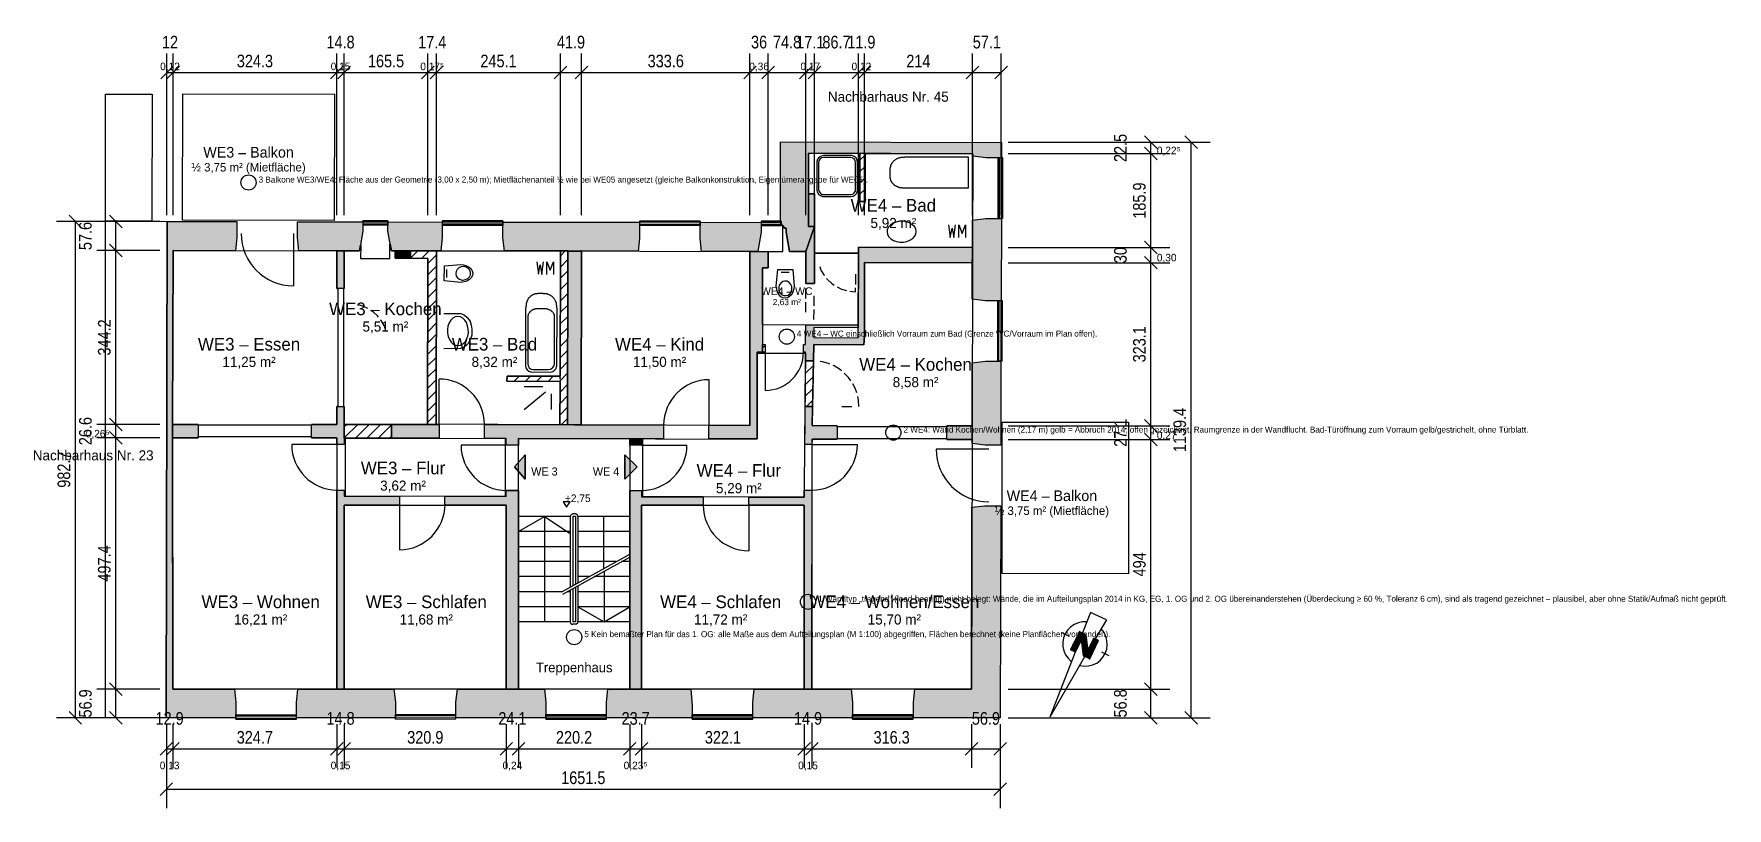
# Model space of a CAD drawing. Header units: metres. Extents: x -2.6 to 30.9, y -1.8 to 13.5.
import ezdxf
from ezdxf.enums import TextEntityAlignment as Align

# ---------------------------------------------------------------- set-up
doc = ezdxf.new("R2010")
doc.units = ezdxf.units.M
for name, color, linetype in [('A_BEMASSUNG', 5, 'Continuous'), ('A_OEFFNUNG', 1, 'Continuous'), ('A_RAUM', 3, 'Continuous'), ('A_SYMBOL', 2, 'Continuous'), ('A_TEXT', 7, 'Continuous'), ('A_TREPPE', 2, 'Continuous'), ('A_UNGEPRUEFT', 6, 'Continuous'), ('A_WAND', 8, 'Continuous'), ('A_WAND_NEU', 4, 'Continuous'), ('A_WAND_TRAGEND', 7, 'Continuous')]:
    doc.layers.add(name, color=color, linetype=linetype)
doc.styles.add('OpenSansCondensed-Light', font='OpenSansCondensed-Light.ttf')
doc.dimstyles.new('EZ_M_100_H25_CM', dxfattribs={"dimtxt": 0.25, "dimasz": 0.25, "dimexe": 0.375, "dimexo": 0.125, "dimgap": 0.1, "dimtad": 1, "dimlfac": 100, "dimzin": 12, "dimdsep": 46, "dimtxsty": 'OpenSansCondensed-Light', "dimtsz": 0.125, "dimcen": 2.5, "dimazin": 3, "dimtfac": 0.5, "dimtmove": 2, "dimatfit": 3})

msp = doc.modelspace()

# ---------------------------------------------------------------- texts
at = {"layer": 'A_TEXT'}
for s, height, p in [('0,12', 0.15, (0.075, 12.9)), ('0,15', 0.15, (3.452, 12.9)), ('0,17⁵', 0.15, (5.268, 12.9)), ('0,36', 0.15, (11.741, 12.9)), ('0,17', 0.15, (12.755, 12.9)), ('0,12', 0.15, (13.767, 12.9)), ('Nachbarhaus Nr. 45', 0.2, (14.3, 12.3)), ('WE3 – Balkon', 0.2115385, (1.63, 11.2)), ('½ 3,75 m² (Mietfläche)', 0.1692308, (1.63, 10.90385)), ('WE4 – Bad', 0.25, (14.4, 10.15)), ('5,92 m²', 0.2, (14.4, 9.8)), ('WE4 – WC', 0.153846, (12.29, 8.45)), ('WE3 – Kochen', 0.25, (4.34, 8.1)), ('2,63 m²', 0.123077, (12.29, 8.23462)), ('5,51 m²', 0.2, (4.34, 7.75)), ('WE3 – Essen', 0.25, (1.64, 7.4)), ('WE3 – Bad', 0.25, (6.5, 7.4)), ('WE4 – Kind', 0.25, (9.77, 7.4)), ('11,25 m²', 0.2, (1.64, 7.05)), ('8,32 m²', 0.2, (6.5, 7.05)), ('11,50 m²', 0.2, (9.77, 7.05)), ('WE4 – Kochen', 0.25, (14.84, 7)), ('8,58 m²', 0.2, (14.84, 6.65)), ('WE3 – Flur', 0.25, (4.69, 4.95)), ('WE4 – Flur', 0.25, (11.34, 4.9)), ('3,62 m²', 0.2, (4.69, 4.6)), ('WE 3', 0.16, (7.49, 4.88)), ('WE 4', 0.16, (8.71, 4.88)), ('+2,75', 0.15, (8.15, 4.35)), ('5,29 m²', 0.2, (11.34, 4.55)), ('WE4 – Balkon', 0.2115385, (17.54, 4.4)), ('½ 3,75 m² (Mietfläche)', 0.1692308, (17.54, 4.10385)), ('WE3 – Wohnen', 0.25, (1.87, 2.3)), ('WE3 – Schlafen', 0.25, (5.15, 2.3)), ('WE4 – Schlafen', 0.25, (10.98, 2.3)), ('WE4 – Wohnen/Essen', 0.25, (14.42, 2.3)), ('16,21 m²', 0.2, (1.87, 1.95)), ('11,68 m²', 0.2, (5.15, 1.95)), ('11,72 m²', 0.2, (10.98, 1.95)), ('15,70 m²', 0.2, (14.42, 1.95)), ('Treppenhaus', 0.1923077, (8.08, 1)), ('0,13', 0.15, (0.067, -0.94)), ('0,15', 0.15, (3.452, -0.94)), ('0,24', 0.15, (6.856, -0.94)), ('0,23⁵', 0.15, (9.296, -0.94)), ('0,15', 0.15, (12.71, -0.94))]:
    msp.add_text(s, height=height, dxfattribs=at).set_placement(p, align=Align.MIDDLE_CENTER)
for s, p in [('0,22⁵', (19.618, 11.235)), ('0,30', (19.618, 9.114)), ('0,27', (19.618, 5.598))]:
    msp.add_text(s, height=0.15, dxfattribs=at).set_placement(p, align=Align.MIDDLE_LEFT)
for s, height, p in [('0,26⁵', 0.15, (-1.12, 5.629)), ('Nachbarhaus Nr. 23', 0.2, (-0.25, 5.2))]:
    msp.add_text(s, height=height, dxfattribs=at).set_placement(p, align=Align.MIDDLE_RIGHT)
at = {"layer": 'A_UNGEPRUEFT'}
for s, p in [('3 Balkone WE3/WE4: Fläche aus der Geometrie (3,00 x 2,50 m); Mietflächenanteil ½ wie bei WE05 angesetzt (gleiche Balkonkonstruktion, Eigentümerangabe für WE05).', (1.83, 10.6)), ('4 WE4 – WC einschließlich Vorraum zum Bad (Grenze WC/Vorraum im Plan offen).', (12.49, 7.55)), ('2 WE4: Wand Kochen/Wohnen (2,17 m) gelb = Abbruch 2014; offen gezeichnet, Raumgrenze in der Wandflucht. Bad-Türöffnung zum Vorraum gelb/gestrichelt, ohne Türblatt.', (14.6, 5.65)), ('1 Wandtyp „tragend“ (load-bearing) nicht belegt: Wände, die im Aufteilungsplan 2014 in KG, EG, 1. OG und 2. OG übereinanderstehen (Überdeckung ≥ 60 %, Toleranz 6 cm), sind als tragend gezeichnet – plausibel, aber ohne Statik/Aufmaß nicht geprüft.', (12.91, 2.3)), ('5 Kein bemaßter Plan für das 1. OG: alle Maße aus dem Aufteilungsplan (M 1:100) abgegriffen, Flächen berechnet (keine Planflächen vorhanden).', (8.28, 1.6))]:
    msp.add_text(s, height=0.12, dxfattribs=at).set_placement(p)

# ---------------------------------------------------------------- dimensions: what is measured, and where the dimension line sits
at = {"layer": 'A_BEMASSUNG'}
for base, p1, p2 in [((0.015, 12.78), (0.015, 9.83), (0.135, 9.83)), ((3.378, 12.78), (3.378, 9.83), (3.526, 9.83)), ((5.181, 12.78), (5.181, 9.83), (5.355, 9.83)), ((7.806, 12.78), (7.806, 9.83), (8.225, 9.83)), ((11.561, 12.78), (11.561, 9.83), (11.921, 9.83)), ((11.921, 12.78), (11.921, 9.83), (12.669, 9.83)), ((12.669, 12.78), (12.669, 9.83), (12.84, 9.83)), ((12.84, 12.78), (12.84, 9.83), (13.707, 9.83)), ((13.707, 12.78), (13.707, 9.83), (13.826, 9.83)), ((15.966, 12.78), (15.966, 9.83), (16.537, 9.83)), ((0.135, 12.78), (0.135, 9.83), (3.378, 9.83)), ((3.526, 12.78), (3.526, 9.83), (5.181, 9.83)), ((5.355, 12.78), (5.355, 9.83), (7.806, 9.83)), ((8.225, 12.78), (8.225, 9.83), (11.561, 9.83)), ((13.826, 12.78), (13.826, 9.83), (15.966, 9.83)), ((0.002, -0.61), (0.002, 0), (0.131, 0)), ((0.002, -1.41), (0.002, 0), (16.517, 0)), ((0.131, -0.61), (0.131, 0), (3.378, 0)), ((3.378, -0.61), (3.378, 0), (3.526, 0)), ((3.526, -0.61), (3.526, 0), (6.735, 0)), ((6.735, -0.61), (6.735, 0), (6.976, 0)), ((6.976, -0.61), (6.976, 0), (9.178, 0)), ((9.178, -0.61), (9.178, 0), (9.415, 0)), ((9.415, -0.61), (9.415, 0), (12.636, 0)), ((12.636, -0.61), (12.636, 0), (12.785, 0)), ((12.785, -0.61), (12.785, 0), (15.948, 0)), ((15.948, -0.61), (15.948, 0), (16.517, 0))]:
    msp.add_linear_dim(base=base, p1=p1, p2=p2, dimstyle='EZ_M_100_H25_CM', dxfattribs=at).render()
for base, p1, p2 in [((19.498, 11.173), (16.548, 11.173), (16.548, 11.398)), ((20.298, 0.004), (16.548, 0.004), (16.548, 11.398)), ((19.498, 9.314), (16.548, 9.314), (16.548, 11.173)), ((-1.8, 0.003), (0, 0.003), (0, 9.83)), ((-1, 9.254), (0, 9.254), (0, 9.83)), ((19.498, 9.014), (16.548, 9.014), (16.548, 9.314)), ((-1, 5.812), (0, 5.812), (0, 9.254)), ((19.498, 5.783), (16.548, 5.783), (16.548, 9.014)), ((-1, 5.546), (0, 5.546), (0, 5.812)), ((19.498, 5.512), (16.548, 5.512), (16.548, 5.783)), ((-1, 0.572), (0, 0.572), (0, 5.546)), ((19.498, 0.572), (16.548, 0.572), (16.548, 5.512)), ((-1, 0.003), (0, 0.003), (0, 0.572)), ((19.498, 0.004), (16.548, 0.004), (16.548, 0.572))]:
    msp.add_linear_dim(base=base, p1=p1, p2=p2, angle=90, dimstyle='EZ_M_100_H25_CM', dxfattribs=at).render()

# ---------------------------------------------------------------- hatches: boundary and pattern name
at = {"layer": 'A_TREPPE'}
for points in [[(7.108, 4.729), (7.108, 5.207), (6.896, 4.97)], [(9.085, 4.729), (9.085, 5.207), (9.326, 4.97)]]:
    msp.add_hatch(color=7, dxfattribs=at).paths.add_polyline_path(points)
at = {"layer": 'A_WAND'}
for points in [[(12.717, 9.728), (12.717, 10.38), (12.84, 10.38), (12.84, 9.728)], [(12.84, 9.728), (12.84, 8.602), (12.666, 8.602), (12.67, 9.237)], [(3.526, 8.501), (3.378, 8.501), (3.378, 9.25), (3.526, 9.25)], [(8.217, 5.801), (7.946, 5.804), (7.954, 9.246), (7.954, 9.241), (8.225, 9.241)], [(11.705, 5.524), (10.748, 5.524), (10.748, 5.795), (11.557, 5.791), (11.561, 9.237), (11.921, 9.237), (11.921, 8.911), (11.811, 8.911), (11.811, 7.243), (11.701, 7.243)], [(12.827, 7.531), (13.703, 7.527), (13.707, 9.318), (13.83, 9.318), (15.967, 9.313), (15.966, 9.013), (13.826, 9.017), (13.826, 7.565), (13.818, 7.387), (12.827, 7.391), (12.819, 7.07), (12.658, 7.07), (12.662, 7.243), (12.62, 7.243), (12.62, 7.391), (12.662, 7.391), (12.666, 7.781), (13.703, 7.777), (13.703, 7.726), (12.827, 7.73)]]:
    msp.add_hatch(color=8, dxfattribs=at).paths.add_polyline_path(points)
at = {"layer": 'A_WAND_NEU'}
h = msp.add_hatch(dxfattribs=at)
h.set_pattern_fill('ANSI31', scale=0.05)
h.paths.add_polyline_path([(13.839, 11.18), (13.839, 10.228), (13.737, 10.228), (13.737, 11.18)])
h = msp.add_hatch(dxfattribs=at)
h.set_pattern_fill('ANSI31', scale=0.05)
h.paths.add_polyline_path([(4.835, 9.102), (4.835, 9.25), (5.355, 9.25), (5.347, 5.808), (5.173, 5.808), (5.182, 9.097)])
h = msp.add_hatch(dxfattribs=at)
h.set_pattern_fill('ANSI31', scale=0.05)
h.paths.add_polyline_path([(7.798, 6.765), (7.8, 6.711), (7.806, 9.246), (7.954, 9.246), (7.946, 5.804), (7.798, 5.804), (7.8, 6.663), (6.748, 6.668), (6.752, 6.769)])
h = msp.add_hatch(dxfattribs=at)
h.set_pattern_fill('ANSI31', scale=0.05)
h.paths.add_polyline_path([(11.862, 7.391), (11.862, 7.243), (11.811, 7.243), (11.811, 7.391)])
h = msp.add_hatch(dxfattribs=at)
h.set_pattern_fill('ANSI31', scale=0.05)
h.paths.add_polyline_path([(12.819, 7.07), (12.802, 6.168), (12.653, 6.168), (12.658, 7.07)])
h = msp.add_hatch(dxfattribs=at)
h.set_pattern_fill('ANSI31', scale=0.05)
h.paths.add_polyline_path([(4.458, 5.812), (4.458, 5.541), (3.526, 5.541), (3.526, 5.812)])
at = {"layer": 'A_WAND_TRAGEND'}
for points in [[(12.344, 9.237), (12.277, 9.618), (12.277, 9.699), (12.247, 9.699), (12.167, 9.809), (12.167, 11.405), (16.544, 11.396), (16.544, 11.091), (16.235, 11.091), (15.972, 11.121), (15.972, 11.172), (12.717, 11.18), (12.717, 9.728), (12.84, 9.728), (12.67, 9.237)], [(0.127, 5.812), (0.131, 0.572), (1.35, 0.572), (1.38, 0.309), (1.38, 0), (0, 0.004), (0.017, 9.83), (1.401, 9.83), (1.401, 9.512), (1.372, 9.25), (0.136, 9.254)], [(2.599, 9.826), (3.895, 9.826), (3.895, 9.635), (3.827, 9.25), (2.629, 9.25), (2.599, 9.512)], [(4.39, 9.821), (5.465, 9.817), (5.465, 9.508), (5.436, 9.25), (4.458, 9.25), (4.39, 9.635)], [(6.668, 9.508), (6.668, 9.817), (9.373, 9.813), (9.373, 9.495), (9.343, 9.241), (8.225, 9.246), (8.225, 9.241), (7.954, 9.241), (7.954, 9.246), (6.697, 9.25)], [(10.571, 9.813), (11.781, 9.809), (11.781, 9.618), (11.714, 9.241), (10.6, 9.237), (10.571, 9.495)], [(15.968, 9.859), (16.231, 9.889), (16.54, 9.889), (16.535, 8.259), (16.226, 8.259), (15.964, 8.293)], [(4.835, 9.102), (4.534, 9.102), (4.534, 9.25), (4.835, 9.25)], [(15.964, 7.032), (16.222, 7.061), (16.531, 7.061), (16.527, 5.402), (16.218, 5.402), (15.96, 5.431)], [(3.526, 6.168), (3.526, 5.414), (3.378, 5.414), (3.378, 5.546), (2.879, 5.546), (2.879, 5.812), (3.378, 5.812), (3.378, 6.168)], [(12.645, 5.414), (12.653, 6.168), (12.802, 6.168), (12.793, 5.791), (13.288, 5.787), (13.288, 5.52), (12.789, 5.52), (12.785, 5.414)], [(0.631, 5.546), (0.127, 5.546), (0.127, 5.812), (0.631, 5.812)], [(5.406, 5.537), (4.458, 5.541), (4.458, 5.812), (5.406, 5.808)], [(6.735, 5.402), (6.735, 5.536), (6.303, 5.537), (6.303, 5.808), (9.851, 5.795), (9.851, 5.529), (6.976, 5.536), (6.976, 5.402)], [(15.456, 5.512), (15.456, 5.783), (15.96, 5.783), (15.96, 5.512)], [(9.415, 5.402), (9.178, 5.402), (9.178, 5.529), (9.415, 5.529)], [(3.526, 4.394), (4.619, 4.39), (4.619, 4.212), (3.526, 4.212), (3.526, 0.572), (3.378, 0.572), (3.378, 4.513), (3.526, 4.513)], [(6.735, 4.504), (6.976, 4.504), (6.976, 0.572), (6.735, 0.572), (6.735, 4.212), (5.52, 4.212), (5.52, 4.39), (6.735, 4.386)], [(9.415, 4.377), (10.634, 4.377), (10.634, 4.212), (9.415, 4.212), (9.415, 0.572), (9.178, 0.572), (9.178, 4.504), (9.415, 4.504)], [(12.636, 4.369), (12.636, 4.513), (12.785, 4.513), (12.785, 0.572), (12.636, 0.572), (12.636, 4.212), (11.536, 4.212), (11.536, 4.373)], [(14.825, 0.572), (15.947, 0.572), (15.955, 4.174), (16.214, 4.199), (16.527, 4.199), (16.514, 0.004), (14.796, 0.004), (14.796, 0.313)], [(2.578, 0.309), (2.608, 0.572), (4.508, 0.572), (4.538, 0.313), (4.538, 0.004), (2.578, 0)], [(5.766, 0.572), (7.489, 0.572), (7.518, 0.313), (7.518, 0.004), (5.736, 0.004), (5.736, 0.313)], [(8.746, 0.572), (10.389, 0.572), (10.418, 0.241), (10.418, 0.004), (8.716, 0.004), (8.716, 0.313)], [(11.646, 0.572), (13.564, 0.572), (13.593, 0.313), (13.593, 0.004), (11.616, 0.004), (11.616, 0.313)]]:
    msp.add_hatch(color=7, dxfattribs=at).paths.add_polyline_path(points)

# ---------------------------------------------------------------- linework, layer by layer
at = {"layer": 'A_OEFFNUNG'}
for p, q in [((16.476, 9.88911), (16.479, 11.09111)), ((16.569, 11.09088), (16.479, 11.09111)), ((16.501, 9.88905), (16.504, 11.09105)), ((16.541, 9.88895), (16.544, 11.09095)), ((16.566, 9.88889), (16.569, 11.09088)), ((3.89519, 9.844), (3.89482, 9.754)), ((4.38982, 9.752), (3.89482, 9.754)), ((4.38992, 9.777), (3.89492, 9.779)), ((4.39008, 9.817), (3.89508, 9.819)), ((4.39018, 9.842), (3.89519, 9.844)), ((4.39018, 9.842), (4.38982, 9.752)), ((5.46608, 9.843), (5.46593, 9.753)), ((6.66793, 9.751), (5.46593, 9.753)), ((6.66797, 9.776), (5.46597, 9.778)), ((6.66803, 9.816), (5.46603, 9.818)), ((6.66807, 9.841), (5.46608, 9.843)), ((6.66807, 9.841), (6.66793, 9.751)), ((9.37304, 9.838), (9.37296, 9.748)), ((10.57096, 9.747), (9.37296, 9.748)), ((10.57098, 9.772), (9.37298, 9.773)), ((10.57102, 9.812), (9.37302, 9.813)), ((10.57104, 9.837), (9.37304, 9.838)), ((10.57104, 9.837), (10.57096, 9.747)), ((12.181, 9.835), (11.782, 9.835)), ((11.782, 9.835), (11.782, 9.745)), ((12.181, 9.81), (11.782, 9.81)), ((12.181, 9.77), (11.782, 9.77)), ((12.181, 9.745), (11.782, 9.745)), ((12.181, 9.835), (12.181, 9.745)), ((16.566, 9.88889), (16.476, 9.88911)), ((2.519, 9.593), (2.519, 8.556)), ((16.467, 7.06111), (16.47, 8.25911)), ((16.56, 8.25888), (16.47, 8.25911)), ((16.492, 7.06105), (16.495, 8.25905)), ((16.532, 7.06095), (16.535, 8.25895)), ((16.557, 7.06089), (16.56, 8.25888)), ((11.862, 7.243), (11.862, 6.485)), ((16.557, 7.06089), (16.467, 7.06111)), ((5.402, 5.808), (5.402, 6.71)), ((10.753, 5.795), (10.753, 6.697)), ((3.387, 5.414), (2.485, 5.414)), ((6.735, 5.402), (5.838, 5.402)), ((9.415, 5.402), (10.312, 5.402)), ((12.785, 5.414), (13.687, 5.414)), ((16.294, 5.325), (15.248, 5.325)), ((4.619, 4.233), (4.619, 3.331)), ((11.536, 4.212), (11.536, 3.31)), ((1.38, 0.064), (2.578, 0.064)), ((1.38, -0.026), (1.38, 0.064)), ((1.38, 0.039), (2.578, 0.039)), ((2.578, -0.026), (2.578, 0.064)), ((4.53789, 0.068), (5.73588, 0.071)), ((4.53811, -0.022), (4.53789, 0.068)), ((4.53795, 0.043), (5.73595, 0.046)), ((4.53805, 0.003), (5.73605, 0.006)), ((5.73611, -0.019), (5.73588, 0.071)), ((7.518, 0.068), (8.716, 0.068)), ((7.518, -0.022), (7.518, 0.068)), ((7.518, 0.043), (8.716, 0.043)), ((7.518, 0.003), (8.716, 0.003)), ((8.716, -0.022), (8.716, 0.068)), ((10.418, 0.068), (11.616, 0.068)), ((10.418, -0.022), (10.418, 0.068)), ((10.418, 0.043), (11.616, 0.043)), ((10.418, 0.003), (11.616, 0.003)), ((11.616, -0.022), (11.616, 0.068)), ((13.593, 0.068), (14.795, 0.068)), ((13.593, -0.022), (13.593, 0.068)), ((13.593, 0.043), (14.795, 0.043)), ((13.593, 0.003), (14.795, 0.003)), ((14.795, -0.022), (14.795, 0.068)), ((1.38, -0.001), (2.578, -0.001)), ((1.38, -0.026), (2.578, -0.026)), ((4.53811, -0.022), (5.73611, -0.019)), ((7.518, -0.022), (8.716, -0.022)), ((10.418, -0.022), (11.616, -0.022)), ((13.593, -0.022), (14.795, -0.022))]:
    msp.add_line(p, q, dxfattribs=at)
for centre, radius, start, end in [((2.519, 9.593), 1.037, 180, -90), ((11.862, 7.243), 0.758, -90, 0), ((5.402, 5.808), 0.902, 0, 90), ((10.753, 5.795), 0.902, 90, 180), ((3.387, 5.414), 0.902, 180, -90), ((6.735, 5.402), 0.897, 180, -90), ((9.415, 5.402), 0.897, -90, 0), ((12.785, 5.414), 0.902, -90, 0), ((16.294, 5.325), 1.046, 180, -90), ((4.619, 4.233), 0.902, -90, 0), ((11.536, 4.212), 0.902, 180, -90)]:
    msp.add_arc(centre, radius, start, end, dxfattribs=at)
at = {"layer": 'A_RAUM'}
for points in [[(0.329, 12.357), (3.332, 12.349), (3.325, 9.851), (0.322, 9.859)], [(12.84, 10.38), (12.717, 10.38), (12.717, 11.18), (13.737, 11.178), (13.737, 10.228), (13.839, 10.228), (13.839, 11.177), (15.972, 11.172), (15.967, 9.313), (13.707, 9.318), (13.707, 9.2), (12.84, 9.2)], [(13.704, 7.777), (11.811, 7.786), (11.811, 8.911), (11.921, 8.911), (11.921, 9.235), (12.208, 9.235), (12.209, 9.751), (12.247, 9.699), (12.277, 9.699), (12.277, 9.618), (12.344, 9.237), (12.67, 9.237), (12.666, 8.602), (12.84, 8.602), (12.84, 9.2), (13.707, 9.2)], [(0.136, 9.254), (3.378, 9.25), (3.378, 8.501), (3.4, 8.501), (3.4, 6.168), (3.378, 6.168), (3.378, 5.812), (2.879, 5.812), (2.879, 5.8), (0.631, 5.8), (0.631, 5.812), (0.127, 5.812)], [(3.85, 9.1), (4.429, 9.1), (4.43, 9.38), (4.435, 9.381), (4.458, 9.25), (4.534, 9.25), (4.534, 9.102), (5.182, 9.097), (5.173, 5.809), (3.526, 5.812), (3.526, 6.168), (3.52, 6.168), (3.52, 8.501), (3.526, 8.501), (3.526, 9.25), (3.827, 9.25), (3.846, 9.36), (3.851, 9.36)], [(5.347, 5.814), (5.355, 9.25), (7.806, 9.246), (7.8, 6.765), (6.752, 6.769), (6.748, 6.668), (7.8, 6.663), (7.798, 5.803)], [(8.217, 5.801), (8.225, 9.246), (10.545, 9.235), (11.561, 9.241), (11.557, 5.791)], [(13.818, 7.387), (13.826, 7.565), (13.826, 9.017), (15.966, 9.013), (15.961, 5.783), (15.456, 5.783), (15.456, 5.765), (13.288, 5.765), (13.288, 5.787), (12.793, 5.791), (12.827, 7.391)], [(10.632, 4.378), (9.437, 4.377), (9.437, 5.53), (9.699, 5.529), (9.699, 5.522), (11.705, 5.524), (11.701, 7.243), (11.71, 7.243), (11.71, 7.221), (12.661, 7.221), (12.634, 4.652), (12.636, 4.369)], [(16.557, 5.859), (19.059, 5.855), (19.054, 2.853), (16.552, 2.858)], [(3.378, 0.572), (0.131, 0.572), (0.127, 5.546), (0.631, 5.546), (0.631, 5.57), (2.879, 5.57), (2.879, 5.546), (3.376, 5.546)], [(3.553, 4.394), (3.553, 5.541), (6.455, 5.531), (6.455, 5.537), (6.713, 5.536), (6.713, 4.386)], [(6.976, 0.572), (6.976, 5.536), (9.178, 5.527), (9.178, 0.572)], [(12.785, 0.572), (12.789, 5.52), (13.288, 5.52), (13.288, 5.535), (15.456, 5.535), (15.456, 5.512), (15.96, 5.512), (15.947, 0.572)], [(3.526, 0.572), (3.526, 4.212), (6.735, 4.212), (6.735, 0.572)], [(9.415, 4.212), (12.636, 4.212), (12.636, 0.572), (9.415, 0.572)]]:
    msp.add_lwpolyline(points, close=True, dxfattribs=at)
at = {"layer": 'A_SYMBOL'}
for p, q in [((-1.2, 9.835), (-1.2, 12.349)), ((-1.2, 12.349), (-0.279, 12.349)), ((-0.279, 12.349), (-0.284, 9.834)), ((12.929, 11.104), (12.899, 11.066)), ((12.971, 11.125), (12.929, 11.104)), ((12.979, 11.087), (12.945, 11.062)), ((13.018, 11.134), (12.971, 11.125)), ((13.018, 11.096), (12.979, 11.087)), ((13.559, 11.134), (13.018, 11.134)), ((13.559, 11.096), (13.018, 11.096)), ((13.576, 11.134), (13.559, 11.134)), ((13.585, 11.091), (13.559, 11.096)), ((13.623, 11.117), (13.576, 11.134)), ((13.623, 11.07), (13.585, 11.091)), ((13.661, 11.087), (13.623, 11.117)), ((13.644, 11.04), (13.623, 11.07)), ((13.682, 11.045), (13.661, 11.087)), ((14.453, 11.066), (14.465, 11.07)), ((14.465, 11.07), (14.474, 11.074)), ((14.474, 11.074), (14.482, 11.079)), ((14.482, 11.079), (14.491, 11.083)), ((14.491, 11.083), (14.499, 11.087)), ((14.499, 11.087), (14.508, 11.087)), ((14.508, 11.087), (14.516, 11.091)), ((14.516, 11.091), (14.525, 11.091)), ((14.525, 11.091), (14.533, 11.096)), ((14.533, 11.096), (14.541, 11.096)), ((14.541, 11.096), (14.55, 11.1)), ((14.55, 11.1), (14.563, 11.1)), ((14.563, 11.1), (14.58, 11.1)), ((14.58, 11.1), (14.592, 11.104)), ((14.592, 11.104), (14.605, 11.104)), ((14.605, 11.104), (14.622, 11.104)), ((14.622, 11.104), (14.635, 11.108)), ((14.635, 11.108), (15.883, 11.108)), ((15.883, 11.108), (15.883, 10.486)), ((12.886, 11.019), (12.882, 10.998)), ((12.882, 10.998), (12.882, 10.461)), ((12.899, 11.066), (12.886, 11.019)), ((12.924, 11.028), (12.92, 10.998)), ((12.92, 10.998), (12.92, 10.461)), ((12.945, 11.062), (12.924, 11.028)), ((13.652, 10.998), (13.644, 11.04)), ((13.652, 10.461), (13.652, 10.998)), ((13.691, 10.998), (13.682, 11.045)), ((13.691, 10.461), (13.691, 10.998)), ((14.334, 10.85), (14.338, 10.858)), ((14.334, 10.842), (14.334, 10.85)), ((14.334, 10.829), (14.334, 10.842)), ((14.334, 10.82), (14.334, 10.829)), ((14.334, 10.77), (14.334, 10.82)), ((14.334, 10.761), (14.334, 10.77)), ((14.334, 10.753), (14.334, 10.761)), ((14.334, 10.74), (14.334, 10.753)), ((14.334, 10.732), (14.334, 10.74)), ((14.334, 10.719), (14.334, 10.732)), ((14.338, 10.892), (14.342, 10.901)), ((14.338, 10.888), (14.338, 10.892)), ((14.338, 10.88), (14.338, 10.888)), ((14.338, 10.867), (14.338, 10.88)), ((14.338, 10.858), (14.338, 10.867)), ((14.342, 10.909), (14.347, 10.918)), ((14.342, 10.901), (14.342, 10.909)), ((14.347, 10.926), (14.351, 10.935)), ((14.347, 10.918), (14.347, 10.926)), ((14.351, 10.943), (14.355, 10.952)), ((14.351, 10.935), (14.351, 10.943)), ((14.355, 10.952), (14.36, 10.964)), ((14.36, 10.964), (14.368, 10.973)), ((14.368, 10.973), (14.372, 10.981)), ((14.372, 10.981), (14.376, 10.99)), ((14.376, 10.99), (14.385, 10.998)), ((14.385, 10.998), (14.389, 11.007)), ((14.389, 11.007), (14.398, 11.015)), ((14.398, 11.015), (14.406, 11.024)), ((14.406, 11.024), (14.41, 11.032)), ((14.41, 11.032), (14.419, 11.04)), ((14.419, 11.04), (14.427, 11.045)), ((14.427, 11.045), (14.436, 11.053)), ((14.436, 11.053), (14.444, 11.057)), ((14.444, 11.057), (14.453, 11.066)), ((12.882, 10.461), (12.89, 10.414)), ((12.89, 10.414), (12.916, 10.372)), ((12.92, 10.461), (12.929, 10.422)), ((12.929, 10.422), (12.954, 10.389)), ((13.598, 10.372), (13.627, 10.397)), ((13.627, 10.397), (13.648, 10.431)), ((13.648, 10.431), (13.652, 10.461)), ((13.674, 10.393), (13.691, 10.439)), ((13.691, 10.439), (13.691, 10.461)), ((14.338, 10.71), (14.334, 10.719)), ((14.338, 10.702), (14.338, 10.71)), ((14.338, 10.693), (14.338, 10.702)), ((14.338, 10.685), (14.338, 10.693)), ((14.342, 10.681), (14.338, 10.685)), ((14.342, 10.672), (14.342, 10.681)), ((14.342, 10.664), (14.342, 10.672)), ((14.347, 10.655), (14.342, 10.664)), ((14.351, 10.651), (14.347, 10.655)), ((14.351, 10.643), (14.351, 10.651)), ((14.355, 10.63), (14.351, 10.643)), ((14.36, 10.621), (14.355, 10.63)), ((14.368, 10.613), (14.36, 10.621)), ((14.372, 10.604), (14.368, 10.613)), ((14.376, 10.596), (14.372, 10.604)), ((14.385, 10.588), (14.376, 10.596)), ((14.389, 10.579), (14.385, 10.588)), ((14.398, 10.571), (14.389, 10.579)), ((14.406, 10.566), (14.398, 10.571)), ((14.415, 10.558), (14.406, 10.566)), ((14.419, 10.55), (14.415, 10.558)), ((14.427, 10.545), (14.419, 10.55)), ((14.436, 10.537), (14.427, 10.545)), ((14.444, 10.533), (14.436, 10.537)), ((14.453, 10.528), (14.444, 10.533)), ((14.465, 10.524), (14.453, 10.528)), ((14.474, 10.52), (14.465, 10.524)), ((14.482, 10.516), (14.474, 10.52)), ((14.491, 10.511), (14.482, 10.516)), ((14.499, 10.507), (14.491, 10.511)), ((14.508, 10.507), (14.499, 10.507)), ((14.516, 10.503), (14.508, 10.507)), ((14.525, 10.499), (14.516, 10.503)), ((14.533, 10.499), (14.525, 10.499)), ((14.541, 10.499), (14.533, 10.499)), ((14.55, 10.494), (14.541, 10.499)), ((14.567, 10.494), (14.55, 10.494)), ((14.58, 10.49), (14.567, 10.494)), ((14.592, 10.49), (14.58, 10.49)), ((14.605, 10.49), (14.592, 10.49)), ((14.622, 10.486), (14.605, 10.49)), ((14.635, 10.486), (14.622, 10.486)), ((15.883, 10.486), (14.635, 10.486)), ((12.916, 10.372), (12.954, 10.342)), ((12.954, 10.389), (12.988, 10.367)), ((12.954, 10.342), (12.996, 10.325)), ((12.988, 10.367), (13.018, 10.363)), ((12.996, 10.325), (13.018, 10.325)), ((13.018, 10.363), (13.559, 10.363)), ((13.018, 10.325), (13.559, 10.325)), ((13.559, 10.363), (13.598, 10.372)), ((13.559, 10.325), (13.606, 10.334)), ((13.606, 10.334), (13.644, 10.359)), ((13.644, 10.359), (13.674, 10.393)), ((-0.284, 9.834), (-1.2, 9.835)), ((-1.2, 0.003), (-1.2, 9.833)), ((-1.2, 9.833), (0.017, 9.83)), ((0.017, 9.83), (0, 0.004)), ((14.342, 9.758), (14.304, 9.716)), ((14.393, 9.796), (14.342, 9.758)), ((14.453, 9.817), (14.393, 9.796)), ((14.52, 9.834), (14.453, 9.817)), ((14.592, 9.834), (14.52, 9.834)), ((14.66, 9.821), (14.592, 9.834)), ((14.723, 9.8), (14.66, 9.821)), ((14.774, 9.766), (14.723, 9.8)), ((14.817, 9.728), (14.774, 9.766)), ((14.842, 9.682), (14.817, 9.728)), ((15.494, 9.762), (15.528, 9.512)), ((15.596, 9.512), (15.63, 9.762)), ((15.697, 9.512), (15.697, 9.762)), ((15.697, 9.762), (15.761, 9.593)), ((15.761, 9.593), (15.828, 9.762)), ((15.828, 9.762), (15.828, 9.512)), ((14.279, 9.669), (14.275, 9.622)), ((14.275, 9.622), (14.283, 9.572)), ((14.304, 9.716), (14.279, 9.669)), ((14.283, 9.572), (14.309, 9.525)), ((14.309, 9.525), (14.347, 9.487)), ((14.347, 9.487), (14.402, 9.453)), ((14.402, 9.453), (14.461, 9.432)), ((14.461, 9.432), (14.529, 9.419)), ((14.529, 9.419), (14.601, 9.419)), ((14.601, 9.419), (14.668, 9.432)), ((14.668, 9.432), (14.728, 9.457)), ((14.728, 9.457), (14.783, 9.491)), ((14.783, 9.491), (14.821, 9.534)), ((14.821, 9.534), (14.842, 9.58)), ((14.851, 9.631), (14.842, 9.682)), ((14.842, 9.58), (14.851, 9.631)), ((15.528, 9.512), (15.562, 9.699)), ((15.562, 9.699), (15.596, 9.512)), ((5.503, 8.653), (5.508, 8.954)), ((5.508, 8.954), (5.833, 8.975)), ((5.554, 8.801), (5.554, 8.877)), ((5.554, 8.721), (5.554, 8.801)), ((5.74, 8.839), (5.732, 8.797)), ((5.732, 8.797), (5.745, 8.75)), ((5.762, 8.882), (5.74, 8.839)), ((5.745, 8.75), (5.77, 8.712)), ((5.795, 8.911), (5.762, 8.882)), ((5.842, 8.932), (5.795, 8.911)), ((5.833, 8.975), (5.884, 8.97)), ((5.893, 8.937), (5.842, 8.932)), ((5.884, 8.97), (5.944, 8.954)), ((5.939, 8.924), (5.893, 8.937)), ((5.982, 8.899), (5.939, 8.924)), ((5.944, 8.954), (5.999, 8.928)), ((5.973, 8.7), (6.003, 8.733)), ((6.011, 8.865), (5.982, 8.899)), ((5.999, 8.928), (6.037, 8.894)), ((6.003, 8.733), (6.024, 8.776)), ((6.024, 8.818), (6.011, 8.865)), ((6.024, 8.776), (6.024, 8.818)), ((6.037, 8.894), (6.062, 8.852)), ((6.066, 8.759), (6.041, 8.716)), ((6.062, 8.852), (6.075, 8.805)), ((6.075, 8.805), (6.066, 8.759)), ((7.341, 9.034), (7.37, 8.784)), ((7.37, 8.784), (7.404, 8.97)), ((7.404, 8.97), (7.438, 8.78)), ((7.438, 8.78), (7.472, 9.034)), ((7.54, 8.78), (7.54, 9.03)), ((7.54, 9.03), (7.603, 8.865)), ((7.603, 8.865), (7.671, 9.03)), ((7.671, 9.03), (7.671, 8.78)), ((12.082, 8.551), (12.112, 8.877)), ((12.112, 8.877), (12.408, 8.877)), ((12.179, 8.826), (12.26, 8.826)), ((12.26, 8.826), (12.336, 8.826)), ((12.408, 8.877), (12.433, 8.551)), ((12.941, 8.937), (12.967, 8.869)), ((12.967, 8.869), (13.022, 8.771)), ((13.022, 8.771), (13.034, 8.759)), ((13.652, 8.784), (13.652, 8.585)), ((5.833, 8.623), (5.503, 8.653)), ((5.77, 8.712), (5.808, 8.687)), ((5.808, 8.687), (5.859, 8.67)), ((5.897, 8.632), (5.833, 8.623)), ((5.859, 8.67), (5.88, 8.67)), ((5.88, 8.67), (5.927, 8.678)), ((5.956, 8.649), (5.897, 8.632)), ((5.927, 8.678), (5.973, 8.7)), ((6.003, 8.678), (5.956, 8.649)), ((6.041, 8.716), (6.003, 8.678)), ((7.273, 8.386), (7.264, 8.382)), ((7.281, 8.386), (7.273, 8.386)), ((7.29, 8.39), (7.281, 8.386)), ((7.298, 8.39), (7.29, 8.39)), ((7.303, 8.395), (7.298, 8.39)), ((7.311, 8.395), (7.303, 8.395)), ((7.319, 8.399), (7.311, 8.395)), ((7.328, 8.399), (7.319, 8.399)), ((7.336, 8.399), (7.328, 8.399)), ((7.341, 8.399), (7.336, 8.399)), ((7.353, 8.399), (7.341, 8.399)), ((7.362, 8.403), (7.353, 8.399)), ((7.375, 8.403), (7.362, 8.403)), ((7.383, 8.403), (7.375, 8.403)), ((7.396, 8.403), (7.383, 8.403)), ((7.404, 8.403), (7.396, 8.403)), ((7.455, 8.403), (7.404, 8.403)), ((7.463, 8.403), (7.455, 8.403)), ((7.472, 8.399), (7.463, 8.403)), ((7.484, 8.399), (7.472, 8.399)), ((7.493, 8.399), (7.484, 8.399)), ((7.502, 8.399), (7.493, 8.399)), ((7.51, 8.399), (7.502, 8.399)), ((7.518, 8.399), (7.51, 8.399)), ((7.527, 8.395), (7.518, 8.399)), ((7.535, 8.395), (7.527, 8.395)), ((7.544, 8.395), (7.535, 8.395)), ((7.552, 8.39), (7.544, 8.395)), ((7.556, 8.39), (7.552, 8.39)), ((7.565, 8.386), (7.556, 8.39)), ((7.573, 8.382), (7.565, 8.386)), ((12.09, 8.488), (12.082, 8.551)), ((12.107, 8.429), (12.09, 8.488)), ((12.137, 8.378), (12.107, 8.429)), ((12.141, 8.572), (12.129, 8.526)), ((12.129, 8.526), (12.129, 8.505)), ((12.129, 8.505), (12.133, 8.454)), ((12.133, 8.454), (12.158, 8.412)), ((12.171, 8.611), (12.141, 8.572)), ((12.158, 8.412), (12.192, 8.378)), ((12.209, 8.64), (12.171, 8.611)), ((12.251, 8.649), (12.209, 8.64)), ((12.298, 8.645), (12.251, 8.649)), ((12.336, 8.623), (12.298, 8.645)), ((12.319, 8.373), (12.357, 8.403)), ((12.37, 8.585), (12.336, 8.623)), ((12.387, 8.386), (12.349, 8.348)), ((12.357, 8.403), (12.383, 8.445)), ((12.387, 8.543), (12.37, 8.585)), ((12.383, 8.445), (12.391, 8.492)), ((12.391, 8.492), (12.387, 8.543)), ((12.412, 8.437), (12.387, 8.386)), ((12.429, 8.496), (12.412, 8.437)), ((12.433, 8.551), (12.429, 8.496)), ((12.666, 8.302), (12.666, 8.501)), ((13.077, 8.704), (13.094, 8.683)), ((13.094, 8.683), (13.178, 8.606)), ((13.178, 8.606), (13.225, 8.572)), ((13.284, 8.534), (13.373, 8.492)), ((13.373, 8.492), (13.47, 8.462)), ((13.538, 8.45), (13.593, 8.441)), ((13.593, 8.441), (13.652, 8.437)), ((13.652, 8.437), (13.652, 8.513)), ((3.907, 8.149), (3.81, 8.179)), ((3.992, 8.107), (3.907, 8.149)), ((4.102, 8.035), (4.051, 8.069)), ((7.116, 8.103), (7.112, 6.972)), ((7.12, 8.115), (7.116, 8.103)), ((7.125, 8.158), (7.12, 8.145)), ((7.12, 8.145), (7.12, 8.132)), ((7.12, 8.132), (7.12, 8.115)), ((7.129, 8.196), (7.125, 8.187)), ((7.125, 8.187), (7.125, 8.175)), ((7.125, 8.175), (7.125, 8.158)), ((7.133, 8.213), (7.129, 8.204)), ((7.129, 8.204), (7.129, 8.196)), ((7.137, 8.23), (7.133, 8.221)), ((7.133, 8.221), (7.133, 8.213)), ((7.142, 8.238), (7.137, 8.23)), ((7.146, 8.255), (7.142, 8.246)), ((7.142, 8.246), (7.142, 8.238)), ((7.15, 8.264), (7.146, 8.255)), ((7.154, 8.272), (7.15, 8.264)), ((7.159, 8.285), (7.154, 8.272)), ((7.167, 8.293), (7.159, 8.285)), ((7.171, 8.302), (7.167, 8.293)), ((7.176, 8.31), (7.171, 8.302)), ((7.184, 8.319), (7.176, 8.31)), ((7.192, 8.323), (7.184, 8.319)), ((7.197, 8.331), (7.192, 8.323)), ((7.205, 8.34), (7.197, 8.331)), ((7.214, 8.348), (7.205, 8.34)), ((7.218, 8.052), (7.209, 8.043)), ((7.222, 8.352), (7.214, 8.348)), ((7.222, 8.056), (7.218, 8.052)), ((7.231, 8.361), (7.222, 8.352)), ((7.231, 8.065), (7.222, 8.056)), ((7.239, 8.365), (7.231, 8.361)), ((7.239, 8.069), (7.231, 8.065)), ((7.247, 8.369), (7.239, 8.365)), ((7.243, 8.073), (7.239, 8.069)), ((7.252, 8.077), (7.243, 8.073)), ((7.256, 8.378), (7.247, 8.369)), ((7.26, 8.081), (7.252, 8.077)), ((7.264, 8.382), (7.256, 8.378)), ((7.269, 8.086), (7.26, 8.081)), ((7.277, 8.086), (7.269, 8.086)), ((7.286, 8.09), (7.277, 8.086)), ((7.294, 8.094), (7.286, 8.09)), ((7.303, 8.094), (7.294, 8.094)), ((7.311, 8.098), (7.303, 8.094)), ((7.319, 8.098), (7.311, 8.098)), ((7.332, 8.098), (7.319, 8.098)), ((7.345, 8.098), (7.332, 8.098)), ((7.357, 8.103), (7.345, 8.098)), ((7.366, 8.103), (7.357, 8.103)), ((7.379, 8.103), (7.366, 8.103)), ((7.391, 8.103), (7.379, 8.103)), ((7.404, 8.103), (7.391, 8.103)), ((7.451, 8.103), (7.404, 8.103)), ((7.463, 8.103), (7.451, 8.103)), ((7.476, 8.103), (7.463, 8.103)), ((7.489, 8.103), (7.476, 8.103)), ((7.497, 8.098), (7.489, 8.103)), ((7.51, 8.098), (7.497, 8.098)), ((7.523, 8.098), (7.51, 8.098)), ((7.535, 8.098), (7.523, 8.098)), ((7.544, 8.094), (7.535, 8.098)), ((7.552, 8.094), (7.544, 8.094)), ((7.561, 8.09), (7.552, 8.094)), ((7.569, 8.09), (7.561, 8.09)), ((7.578, 8.086), (7.569, 8.09)), ((7.586, 8.378), (7.573, 8.382)), ((7.586, 8.081), (7.578, 8.086)), ((7.595, 8.373), (7.586, 8.378)), ((7.595, 8.077), (7.586, 8.081)), ((7.603, 8.369), (7.595, 8.373)), ((7.603, 8.077), (7.595, 8.077)), ((7.612, 8.365), (7.603, 8.369)), ((7.612, 8.069), (7.603, 8.077)), ((7.624, 8.357), (7.612, 8.365)), ((7.62, 8.065), (7.612, 8.069)), ((7.624, 8.06), (7.62, 8.065)), ((7.633, 8.352), (7.624, 8.357)), ((7.633, 8.056), (7.624, 8.06)), ((7.641, 8.344), (7.633, 8.352)), ((7.641, 8.048), (7.633, 8.056)), ((7.65, 8.34), (7.641, 8.344)), ((7.658, 8.331), (7.65, 8.34)), ((7.662, 8.323), (7.658, 8.331)), ((7.671, 8.314), (7.662, 8.323)), ((7.679, 8.306), (7.671, 8.314)), ((7.684, 8.297), (7.679, 8.306)), ((7.692, 8.289), (7.684, 8.297)), ((7.696, 8.28), (7.692, 8.289)), ((7.7, 8.272), (7.696, 8.28)), ((7.705, 8.264), (7.7, 8.272)), ((7.709, 8.255), (7.705, 8.264)), ((7.713, 8.246), (7.709, 8.255)), ((7.717, 8.238), (7.713, 8.246)), ((7.722, 8.23), (7.717, 8.238)), ((7.722, 8.221), (7.722, 8.23)), ((7.726, 8.213), (7.722, 8.221)), ((7.726, 8.2), (7.726, 8.213)), ((7.73, 8.191), (7.726, 8.2)), ((7.73, 8.183), (7.73, 8.191)), ((7.73, 8.17), (7.73, 8.183)), ((7.734, 8.158), (7.73, 8.17)), ((7.734, 8.141), (7.734, 8.158)), ((7.734, 8.128), (7.734, 8.141)), ((7.739, 8.115), (7.734, 8.128)), ((7.734, 6.972), (7.739, 8.098)), ((7.739, 8.098), (7.739, 8.115)), ((12.171, 8.34), (12.137, 8.378)), ((12.213, 8.319), (12.171, 8.34)), ((12.192, 8.378), (12.23, 8.361)), ((12.26, 8.31), (12.213, 8.319)), ((12.23, 8.361), (12.277, 8.361)), ((12.306, 8.319), (12.26, 8.31)), ((12.277, 8.361), (12.319, 8.373)), ((12.349, 8.348), (12.306, 8.319)), ((12.666, 8.031), (12.666, 8.23)), ((12.827, 7.887), (12.831, 8.086)), ((12.831, 8.158), (12.835, 8.357)), ((4.187, 7.959), (4.102, 8.035)), ((4.204, 7.938), (4.187, 7.959)), ((4.255, 7.87), (4.246, 7.883)), ((4.314, 7.772), (4.255, 7.87)), ((4.339, 7.709), (4.314, 7.772)), ((5.495, 8.009), (5.825, 8.005)), ((5.58, 7.76), (5.571, 7.692)), ((5.605, 7.823), (5.58, 7.76)), ((5.635, 7.874), (5.605, 7.823)), ((5.677, 7.916), (5.635, 7.874)), ((5.723, 7.942), (5.677, 7.916)), ((5.774, 7.95), (5.723, 7.942)), ((5.825, 7.942), (5.774, 7.95)), ((5.825, 8.005), (5.851, 8.001)), ((5.872, 7.916), (5.825, 7.942)), ((5.851, 8.001), (5.91, 7.976)), ((5.914, 7.878), (5.872, 7.916)), ((5.91, 7.976), (5.956, 7.933)), ((5.948, 7.827), (5.914, 7.878)), ((5.969, 7.764), (5.948, 7.827)), ((5.956, 7.933), (5.994, 7.887)), ((5.982, 7.696), (5.969, 7.764)), ((5.994, 7.887), (6.016, 7.849)), ((6.016, 7.849), (6.041, 7.777)), ((6.041, 7.777), (6.054, 7.7)), ((7.163, 7.942), (7.159, 7.019)), ((7.167, 7.971), (7.163, 7.963)), ((7.163, 7.963), (7.163, 7.954)), ((7.163, 7.954), (7.163, 7.942)), ((7.171, 7.988), (7.167, 7.98)), ((7.167, 7.98), (7.167, 7.971)), ((7.176, 8.001), (7.171, 7.988)), ((7.18, 8.009), (7.176, 8.001)), ((7.188, 8.018), (7.18, 8.009)), ((7.192, 8.022), (7.188, 8.018)), ((7.197, 8.031), (7.192, 8.022)), ((7.201, 8.039), (7.197, 8.031)), ((7.209, 8.043), (7.201, 8.039)), ((7.645, 8.043), (7.641, 8.048)), ((7.654, 8.035), (7.645, 8.043)), ((7.658, 8.031), (7.654, 8.035)), ((7.662, 8.022), (7.658, 8.031)), ((7.667, 8.014), (7.662, 8.022)), ((7.675, 8.005), (7.667, 8.014)), ((7.679, 7.997), (7.675, 8.005)), ((7.684, 7.988), (7.679, 7.997)), ((7.688, 7.98), (7.684, 7.988)), ((7.688, 7.967), (7.688, 7.98)), ((7.692, 7.959), (7.688, 7.967)), ((7.688, 7.015), (7.692, 7.942)), ((7.692, 7.95), (7.692, 7.959)), ((7.692, 7.942), (7.692, 7.95)), ((5.571, 7.692), (5.571, 7.62)), ((5.571, 7.62), (5.584, 7.552)), ((5.584, 7.552), (5.609, 7.493)), ((5.609, 7.493), (5.643, 7.442)), ((5.643, 7.442), (5.685, 7.404)), ((5.685, 7.404), (5.732, 7.379)), ((5.732, 7.379), (5.779, 7.375)), ((5.779, 7.375), (5.829, 7.383)), ((5.829, 7.383), (5.876, 7.408)), ((5.876, 7.408), (5.918, 7.446)), ((5.918, 7.446), (5.948, 7.497)), ((5.982, 7.417), (5.939, 7.375)), ((5.948, 7.497), (5.973, 7.561)), ((5.973, 7.561), (5.986, 7.628)), ((5.986, 7.628), (5.982, 7.696)), ((5.994, 7.438), (5.982, 7.417)), ((6.028, 7.506), (5.994, 7.438)), ((6.049, 7.582), (6.028, 7.506)), ((6.054, 7.624), (6.049, 7.582)), ((6.054, 7.7), (6.054, 7.624)), ((5.829, 7.315), (5.495, 7.311)), ((5.889, 7.336), (5.829, 7.315)), ((5.939, 7.375), (5.889, 7.336)), ((12.996, 7.053), (12.95, 7.057)), ((13.115, 7.019), (12.996, 7.053)), ((7.112, 6.972), (7.12, 6.93)), ((7.12, 6.93), (7.146, 6.892)), ((7.146, 6.892), (7.18, 6.867)), ((7.159, 7.019), (7.167, 6.972)), ((7.167, 6.972), (7.188, 6.934)), ((7.18, 6.867), (7.222, 6.854)), ((7.188, 6.934), (7.226, 6.909)), ((7.222, 6.854), (7.231, 6.854)), ((7.226, 6.909), (7.269, 6.896)), ((7.231, 6.854), (7.612, 6.849)), ((7.269, 6.896), (7.277, 6.896)), ((7.277, 6.896), (7.565, 6.896)), ((7.565, 6.896), (7.612, 6.905)), ((7.612, 6.905), (7.65, 6.93)), ((7.612, 6.849), (7.654, 6.858)), ((7.65, 6.93), (7.675, 6.964)), ((7.654, 6.858), (7.692, 6.883)), ((7.675, 6.964), (7.688, 7.006)), ((7.688, 7.006), (7.688, 7.015)), ((7.692, 6.883), (7.722, 6.917)), ((7.722, 6.917), (7.73, 6.964)), ((7.73, 6.964), (7.734, 6.972)), ((13.14, 7.006), (13.115, 7.019)), ((13.229, 6.972), (13.208, 6.981)), ((13.335, 6.909), (13.229, 6.972)), ((13.373, 6.875), (13.335, 6.909)), ((13.513, 6.739), (13.428, 6.828)), ((13.559, 6.676), (13.513, 6.739)), ((7.091, 6.562), (7.459, 6.562)), ((7.091, 6.109), (7.51, 6.46)), ((7.633, 6.109), (7.633, 6.418)), ((13.644, 6.528), (13.598, 6.617)), ((13.678, 6.435), (13.644, 6.528)), ((13.377, 6.168), (13.576, 6.168)), ((13.707, 6.291), (13.695, 6.367)), ((13.716, 6.168), (13.707, 6.291)), ((18.305, 2.091), (18.148, 1.685)), ((18.618, 1.943), (18.305, 2.091)), ((17.873, 1.621), (17.729, 1.689)), ((17.852, 1.74), (17.805, 1.664)), ((17.911, 1.799), (17.852, 1.74)), ((17.983, 1.85), (17.911, 1.799)), ((18.085, 1.714), (17.911, 1.35)), ((18.064, 1.884), (17.983, 1.85)), ((18.148, 1.901), (18.064, 1.884)), ((18.072, 1.693), (18.131, 1.693)), ((18.085, 1.714), (18.089, 1.714)), ((18.085, 1.473), (18.085, 1.714)), ((18.085, 1.714), (18.212, 1.655)), ((18.106, 1.516), (18.106, 1.706)), ((18.123, 1.545), (18.123, 1.698)), ((18.144, 1.384), (18.144, 1.689)), ((18.233, 1.905), (18.148, 1.901)), ((18.618, 1.943), (18.398, 1.566)), ((18.521, 1.761), (18.517, 1.765)), ((18.572, 1.693), (18.521, 1.761)), ((18.61, 1.613), (18.572, 1.693)), ((17.771, 1.587), (17.759, 1.499)), ((17.759, 1.499), (17.759, 1.414)), ((17.759, 1.414), (17.776, 1.329)), ((17.805, 1.664), (17.771, 1.587)), ((17.911, 1.355), (18.026, 1.355)), ((17.911, 1.35), (18.004, 1.308)), ((17.92, 1.376), (18.038, 1.376)), ((17.924, 1.346), (17.924, 1.38)), ((17.932, 1.393), (18.047, 1.393)), ((17.941, 1.414), (18.055, 1.414)), ((17.945, 1.338), (17.945, 1.422)), ((17.949, 1.435), (18.068, 1.435)), ((17.958, 1.456), (18.076, 1.456)), ((17.962, 1.325), (17.962, 1.465)), ((17.971, 1.473), (18.085, 1.473)), ((17.979, 1.494), (18.093, 1.494)), ((17.983, 1.317), (17.983, 1.507)), ((17.987, 1.516), (18.106, 1.516)), ((17.996, 1.537), (18.114, 1.537)), ((18.123, 1.554), (18.004, 1.308)), ((18.004, 1.308), (18.004, 1.549)), ((18.009, 1.554), (18.224, 1.554)), ((18.017, 1.575), (18.22, 1.575)), ((18.026, 1.596), (18.22, 1.596)), ((18.026, 1.346), (18.026, 1.592)), ((18.034, 1.613), (18.216, 1.613)), ((18.043, 1.389), (18.043, 1.63)), ((18.047, 1.634), (18.216, 1.634)), ((18.055, 1.655), (18.212, 1.655)), ((18.064, 1.676), (18.174, 1.676)), ((18.064, 1.431), (18.064, 1.672)), ((18.165, 1.232), (18.123, 1.554)), ((18.127, 1.537), (18.229, 1.537)), ((18.127, 1.516), (18.229, 1.516)), ((18.131, 1.494), (18.233, 1.494)), ((18.131, 1.473), (18.233, 1.473)), ((18.136, 1.456), (18.237, 1.456)), ((18.14, 1.435), (18.241, 1.435)), ((18.14, 1.414), (18.241, 1.414)), ((18.144, 1.393), (18.246, 1.393)), ((18.144, 1.376), (18.246, 1.376)), ((18.148, 1.355), (18.25, 1.355)), ((18.165, 1.232), (18.165, 1.676)), ((18.182, 1.219), (18.182, 1.668)), ((18.203, 1.211), (18.203, 1.659)), ((18.212, 1.655), (18.25, 1.333)), ((18.224, 1.202), (18.224, 1.558)), ((18.246, 1.194), (18.246, 1.401)), ((18.25, 1.333), (18.368, 1.579)), ((18.263, 1.181), (18.263, 1.359)), ((18.263, 1.355), (18.377, 1.355)), ((18.271, 1.376), (18.385, 1.376)), ((18.279, 1.393), (18.398, 1.393)), ((18.284, 1.173), (18.284, 1.401)), ((18.288, 1.168), (18.466, 1.537)), ((18.288, 1.414), (18.407, 1.414)), ((18.301, 1.435), (18.415, 1.435)), ((18.305, 1.202), (18.305, 1.444)), ((18.309, 1.456), (18.428, 1.456)), ((18.318, 1.473), (18.436, 1.473)), ((18.322, 1.245), (18.322, 1.486)), ((18.33, 1.494), (18.445, 1.494)), ((18.339, 1.516), (18.453, 1.516)), ((18.343, 1.283), (18.343, 1.528)), ((18.347, 1.537), (18.466, 1.537)), ((18.356, 1.554), (18.424, 1.554)), ((18.364, 1.325), (18.364, 1.571)), ((18.466, 1.537), (18.368, 1.579)), ((18.368, 1.575), (18.381, 1.575)), ((18.385, 1.367), (18.385, 1.575)), ((18.402, 1.41), (18.402, 1.562)), ((18.424, 1.452), (18.424, 1.554)), ((18.445, 1.494), (18.445, 1.545)), ((18.597, 1.278), (18.627, 1.359)), ((18.631, 1.532), (18.61, 1.613)), ((18.627, 1.359), (18.635, 1.444)), ((18.635, 1.444), (18.631, 1.532)), ((17.505, 0.021), (18.004, 1.308)), ((17.505, 0.021), (18.195, 1.215)), ((17.776, 1.329), (17.81, 1.249)), ((17.81, 1.249), (17.86, 1.181)), ((17.86, 1.181), (17.924, 1.118)), ((17.924, 1.118), (17.928, 1.113)), ((17.945, 1.333), (18.017, 1.333)), ((17.987, 1.317), (18.009, 1.317)), ((18.093, 1.037), (18.178, 1.024)), ((18.148, 1.333), (18.368, 1.333)), ((18.152, 1.317), (18.36, 1.317)), ((18.157, 1.295), (18.347, 1.295)), ((18.157, 1.274), (18.339, 1.274)), ((18.161, 1.253), (18.33, 1.253)), ((18.161, 1.236), (18.322, 1.236)), ((18.288, 1.168), (18.165, 1.232)), ((18.178, 1.024), (18.267, 1.029)), ((18.199, 1.215), (18.309, 1.215)), ((18.237, 1.194), (18.301, 1.194)), ((18.267, 1.029), (18.347, 1.05)), ((18.279, 1.173), (18.292, 1.173)), ((18.347, 1.05), (18.428, 1.088)), ((18.428, 1.088), (18.495, 1.139)), ((18.495, 1.139), (18.55, 1.202)), ((18.521, 1.308), (18.665, 1.24)), ((18.55, 1.202), (18.597, 1.278)), ((0, 0.004), (-1.2, 0.003))]:
    msp.add_line(p, q, dxfattribs=at)
at = {"layer": 'A_TREPPE'}
for p, q in [((6.896, 4.97), (7.108, 5.207)), ((7.108, 5.207), (7.108, 4.729)), ((9.326, 4.97), (9.085, 5.207)), ((9.085, 5.207), (9.085, 4.729)), ((7.108, 4.729), (6.896, 4.97)), ((9.085, 4.729), (9.326, 4.97)), ((6.976, 4.504), (6.735, 4.504)), ((9.178, 4.504), (9.415, 4.504)), ((8.001, 4.276), (7.861, 4.276)), ((7.861, 4.276), (7.929, 4.174)), ((7.929, 4.174), (8.001, 4.276)), ((8.026, 4.03), (8.005, 4.009)), ((8.052, 4.039), (8.026, 4.03)), ((8.103, 4.039), (8.052, 4.039)), ((8.12, 4.034), (8.103, 4.039)), ((8.145, 4.017), (8.12, 4.034)), ((8.001, 3.988), (6.976, 3.988)), ((6.976, 3.692), (7.489, 3.988)), ((8.001, 3.692), (6.976, 3.692)), ((7.489, 3.988), (8.001, 3.649)), ((7.489, 3.988), (7.489, 1.901)), ((8.005, 4.009), (8.001, 3.988)), ((8.001, 3.988), (8.001, 2.591)), ((8.103, 3.988), (8.052, 3.988)), ((8.052, 3.988), (8.052, 2.62)), ((8.103, 3.988), (8.103, 2.646)), ((8.153, 3.988), (8.145, 4.017)), ((8.153, 3.988), (8.153, 2.675)), ((9.174, 3.988), (8.153, 3.988)), ((9.174, 3.988), (8.153, 3.988)), ((9.178, 3.692), (8.153, 3.692)), ((8.666, 2.959), (8.666, 3.988)), ((8.001, 3.391), (6.976, 3.391)), ((9.178, 3.391), (8.153, 3.391)), ((8.001, 3.095), (6.976, 3.095)), ((7.832, 2.498), (9.178, 3.243)), ((7.853, 2.451), (9.178, 3.183)), ((8.911, 3.095), (8.153, 3.095)), ((9.178, 3.095), (9.017, 3.095)), ((8.001, 2.798), (6.976, 2.798)), ((8.373, 2.798), (8.153, 2.798)), ((9.178, 2.798), (8.475, 2.798)), ((8.67, 2.904), (8.67, 1.901)), ((7.832, 2.498), (6.976, 2.498)), ((8.001, 2.498), (7.938, 2.498)), ((8.001, 2.536), (8.001, 1.901)), ((8.052, 2.561), (8.052, 1.901)), ((8.103, 2.591), (8.103, 1.901)), ((8.153, 2.616), (8.153, 1.901)), ((9.178, 2.498), (8.153, 2.498)), ((8.001, 2.201), (6.976, 2.201)), ((8.153, 2.201), (8.67, 1.901)), ((9.178, 2.201), (8.153, 2.201)), ((8.67, 1.901), (9.178, 2.201)), ((8.001, 1.901), (6.976, 1.901)), ((8.001, 1.901), (8.009, 1.875)), ((8.009, 1.875), (8.031, 1.854)), ((8.031, 1.854), (8.052, 1.854)), ((8.103, 1.901), (8.052, 1.901)), ((8.103, 1.854), (8.052, 1.854)), ((8.103, 1.854), (8.128, 1.863)), ((8.128, 1.863), (8.149, 1.884)), ((8.149, 1.884), (8.153, 1.901)), ((9.178, 1.901), (8.153, 1.901))]:
    msp.add_line(p, q, dxfattribs=at)
for points in [[(7.108, 4.729), (7.108, 5.207), (6.896, 4.97)], [(9.085, 4.729), (9.085, 5.207), (9.326, 4.97)]]:
    msp.add_lwpolyline(points, close=True, dxfattribs=at)
at = {"layer": 'A_UNGEPRUEFT'}
for centre in [(1.63, 10.6), (12.29, 7.55), (14.4, 5.65), (12.71, 2.3), (8.08, 1.6)]:
    msp.add_circle(centre, 0.15, dxfattribs=at)
at = {"layer": 'A_WAND'}
for points in [[(12.717, 9.728), (12.717, 10.38), (12.84, 10.38), (12.84, 9.728)], [(12.84, 9.728), (12.84, 8.602), (12.666, 8.602), (12.67, 9.237)], [(3.526, 8.501), (3.378, 8.501), (3.378, 9.25), (3.526, 9.25)], [(8.217, 5.801), (7.946, 5.804), (7.954, 9.246), (7.954, 9.241), (8.225, 9.241)], [(11.705, 5.524), (10.748, 5.524), (10.748, 5.795), (11.557, 5.791), (11.561, 9.237), (11.921, 9.237), (11.921, 8.911), (11.811, 8.911), (11.811, 7.243), (11.701, 7.243)], [(12.827, 7.531), (13.703, 7.527), (13.707, 9.318), (13.83, 9.318), (15.967, 9.313), (15.966, 9.013), (13.826, 9.017), (13.826, 7.565), (13.818, 7.387), (12.827, 7.391), (12.819, 7.07), (12.658, 7.07), (12.662, 7.243), (12.62, 7.243), (12.62, 7.391), (12.662, 7.391), (12.666, 7.781), (13.703, 7.777), (13.703, 7.726), (12.827, 7.73)]]:
    msp.add_lwpolyline(points, close=True, dxfattribs=at)
at = {"layer": 'A_WAND_NEU'}
for points in [[(13.839, 11.18), (13.839, 10.228), (13.737, 10.228), (13.737, 11.18)], [(4.835, 9.102), (4.835, 9.25), (5.355, 9.25), (5.347, 5.808), (5.173, 5.808), (5.182, 9.097)], [(7.798, 6.765), (7.8, 6.711), (7.806, 9.246), (7.954, 9.246), (7.946, 5.804), (7.798, 5.804), (7.8, 6.663), (6.748, 6.668), (6.752, 6.769)], [(11.862, 7.391), (11.862, 7.243), (11.811, 7.243), (11.811, 7.391)], [(12.819, 7.07), (12.802, 6.168), (12.653, 6.168), (12.658, 7.07)], [(4.458, 5.812), (4.458, 5.541), (3.526, 5.541), (3.526, 5.812)]]:
    msp.add_lwpolyline(points, close=True, dxfattribs=at)
at = {"layer": 'A_WAND_TRAGEND'}
for points in [[(12.344, 9.237), (12.277, 9.618), (12.277, 9.699), (12.247, 9.699), (12.167, 9.809), (12.167, 11.405), (16.544, 11.396), (16.544, 11.091), (16.235, 11.091), (15.972, 11.121), (15.972, 11.172), (12.717, 11.18), (12.717, 9.728), (12.84, 9.728), (12.67, 9.237)], [(0.127, 5.812), (0.131, 0.572), (1.35, 0.572), (1.38, 0.309), (1.38, 0), (0, 0.004), (0.017, 9.83), (1.401, 9.83), (1.401, 9.512), (1.372, 9.25), (0.136, 9.254)], [(2.599, 9.826), (3.895, 9.826), (3.895, 9.635), (3.827, 9.25), (2.629, 9.25), (2.599, 9.512)], [(4.39, 9.821), (5.465, 9.817), (5.465, 9.508), (5.436, 9.25), (4.458, 9.25), (4.39, 9.635)], [(6.668, 9.508), (6.668, 9.817), (9.373, 9.813), (9.373, 9.495), (9.343, 9.241), (8.225, 9.246), (8.225, 9.241), (7.954, 9.241), (7.954, 9.246), (6.697, 9.25)], [(10.571, 9.813), (11.781, 9.809), (11.781, 9.618), (11.714, 9.241), (10.6, 9.237), (10.571, 9.495)], [(15.968, 9.859), (16.231, 9.889), (16.54, 9.889), (16.535, 8.259), (16.226, 8.259), (15.964, 8.293)], [(4.835, 9.102), (4.534, 9.102), (4.534, 9.25), (4.835, 9.25)], [(15.964, 7.032), (16.222, 7.061), (16.531, 7.061), (16.527, 5.402), (16.218, 5.402), (15.96, 5.431)], [(3.526, 6.168), (3.526, 5.414), (3.378, 5.414), (3.378, 5.546), (2.879, 5.546), (2.879, 5.812), (3.378, 5.812), (3.378, 6.168)], [(12.645, 5.414), (12.653, 6.168), (12.802, 6.168), (12.793, 5.791), (13.288, 5.787), (13.288, 5.52), (12.789, 5.52), (12.785, 5.414)], [(0.631, 5.546), (0.127, 5.546), (0.127, 5.812), (0.631, 5.812)], [(5.406, 5.537), (4.458, 5.541), (4.458, 5.812), (5.406, 5.808)], [(6.735, 5.402), (6.735, 5.536), (6.303, 5.537), (6.303, 5.808), (9.851, 5.795), (9.851, 5.529), (6.976, 5.536), (6.976, 5.402)], [(15.456, 5.512), (15.456, 5.783), (15.96, 5.783), (15.96, 5.512)], [(9.415, 5.402), (9.178, 5.402), (9.178, 5.529), (9.415, 5.529)], [(3.526, 4.394), (4.619, 4.39), (4.619, 4.212), (3.526, 4.212), (3.526, 0.572), (3.378, 0.572), (3.378, 4.513), (3.526, 4.513)], [(6.735, 4.504), (6.976, 4.504), (6.976, 0.572), (6.735, 0.572), (6.735, 4.212), (5.52, 4.212), (5.52, 4.39), (6.735, 4.386)], [(9.415, 4.377), (10.634, 4.377), (10.634, 4.212), (9.415, 4.212), (9.415, 0.572), (9.178, 0.572), (9.178, 4.504), (9.415, 4.504)], [(12.636, 4.369), (12.636, 4.513), (12.785, 4.513), (12.785, 0.572), (12.636, 0.572), (12.636, 4.212), (11.536, 4.212), (11.536, 4.373)], [(14.825, 0.572), (15.947, 0.572), (15.955, 4.174), (16.214, 4.199), (16.527, 4.199), (16.514, 0.004), (14.796, 0.004), (14.796, 0.313)], [(2.578, 0.309), (2.608, 0.572), (4.508, 0.572), (4.538, 0.313), (4.538, 0.004), (2.578, 0)], [(5.766, 0.572), (7.489, 0.572), (7.518, 0.313), (7.518, 0.004), (5.736, 0.004), (5.736, 0.313)], [(8.746, 0.572), (10.389, 0.572), (10.418, 0.241), (10.418, 0.004), (8.716, 0.004), (8.716, 0.313)], [(11.646, 0.572), (13.564, 0.572), (13.593, 0.313), (13.593, 0.004), (11.616, 0.004), (11.616, 0.313)]]:
    msp.add_lwpolyline(points, close=True, dxfattribs=at)

msp.set_redraw_order([(e.dxf.handle, doc.entitydb.next_handle()) for e in msp.query("TEXT MTEXT ATTDEF DIMENSION ARC_DIMENSION")])  # texts and dimensions are drawn at this point

doc.saveas('drawing.dxf')
